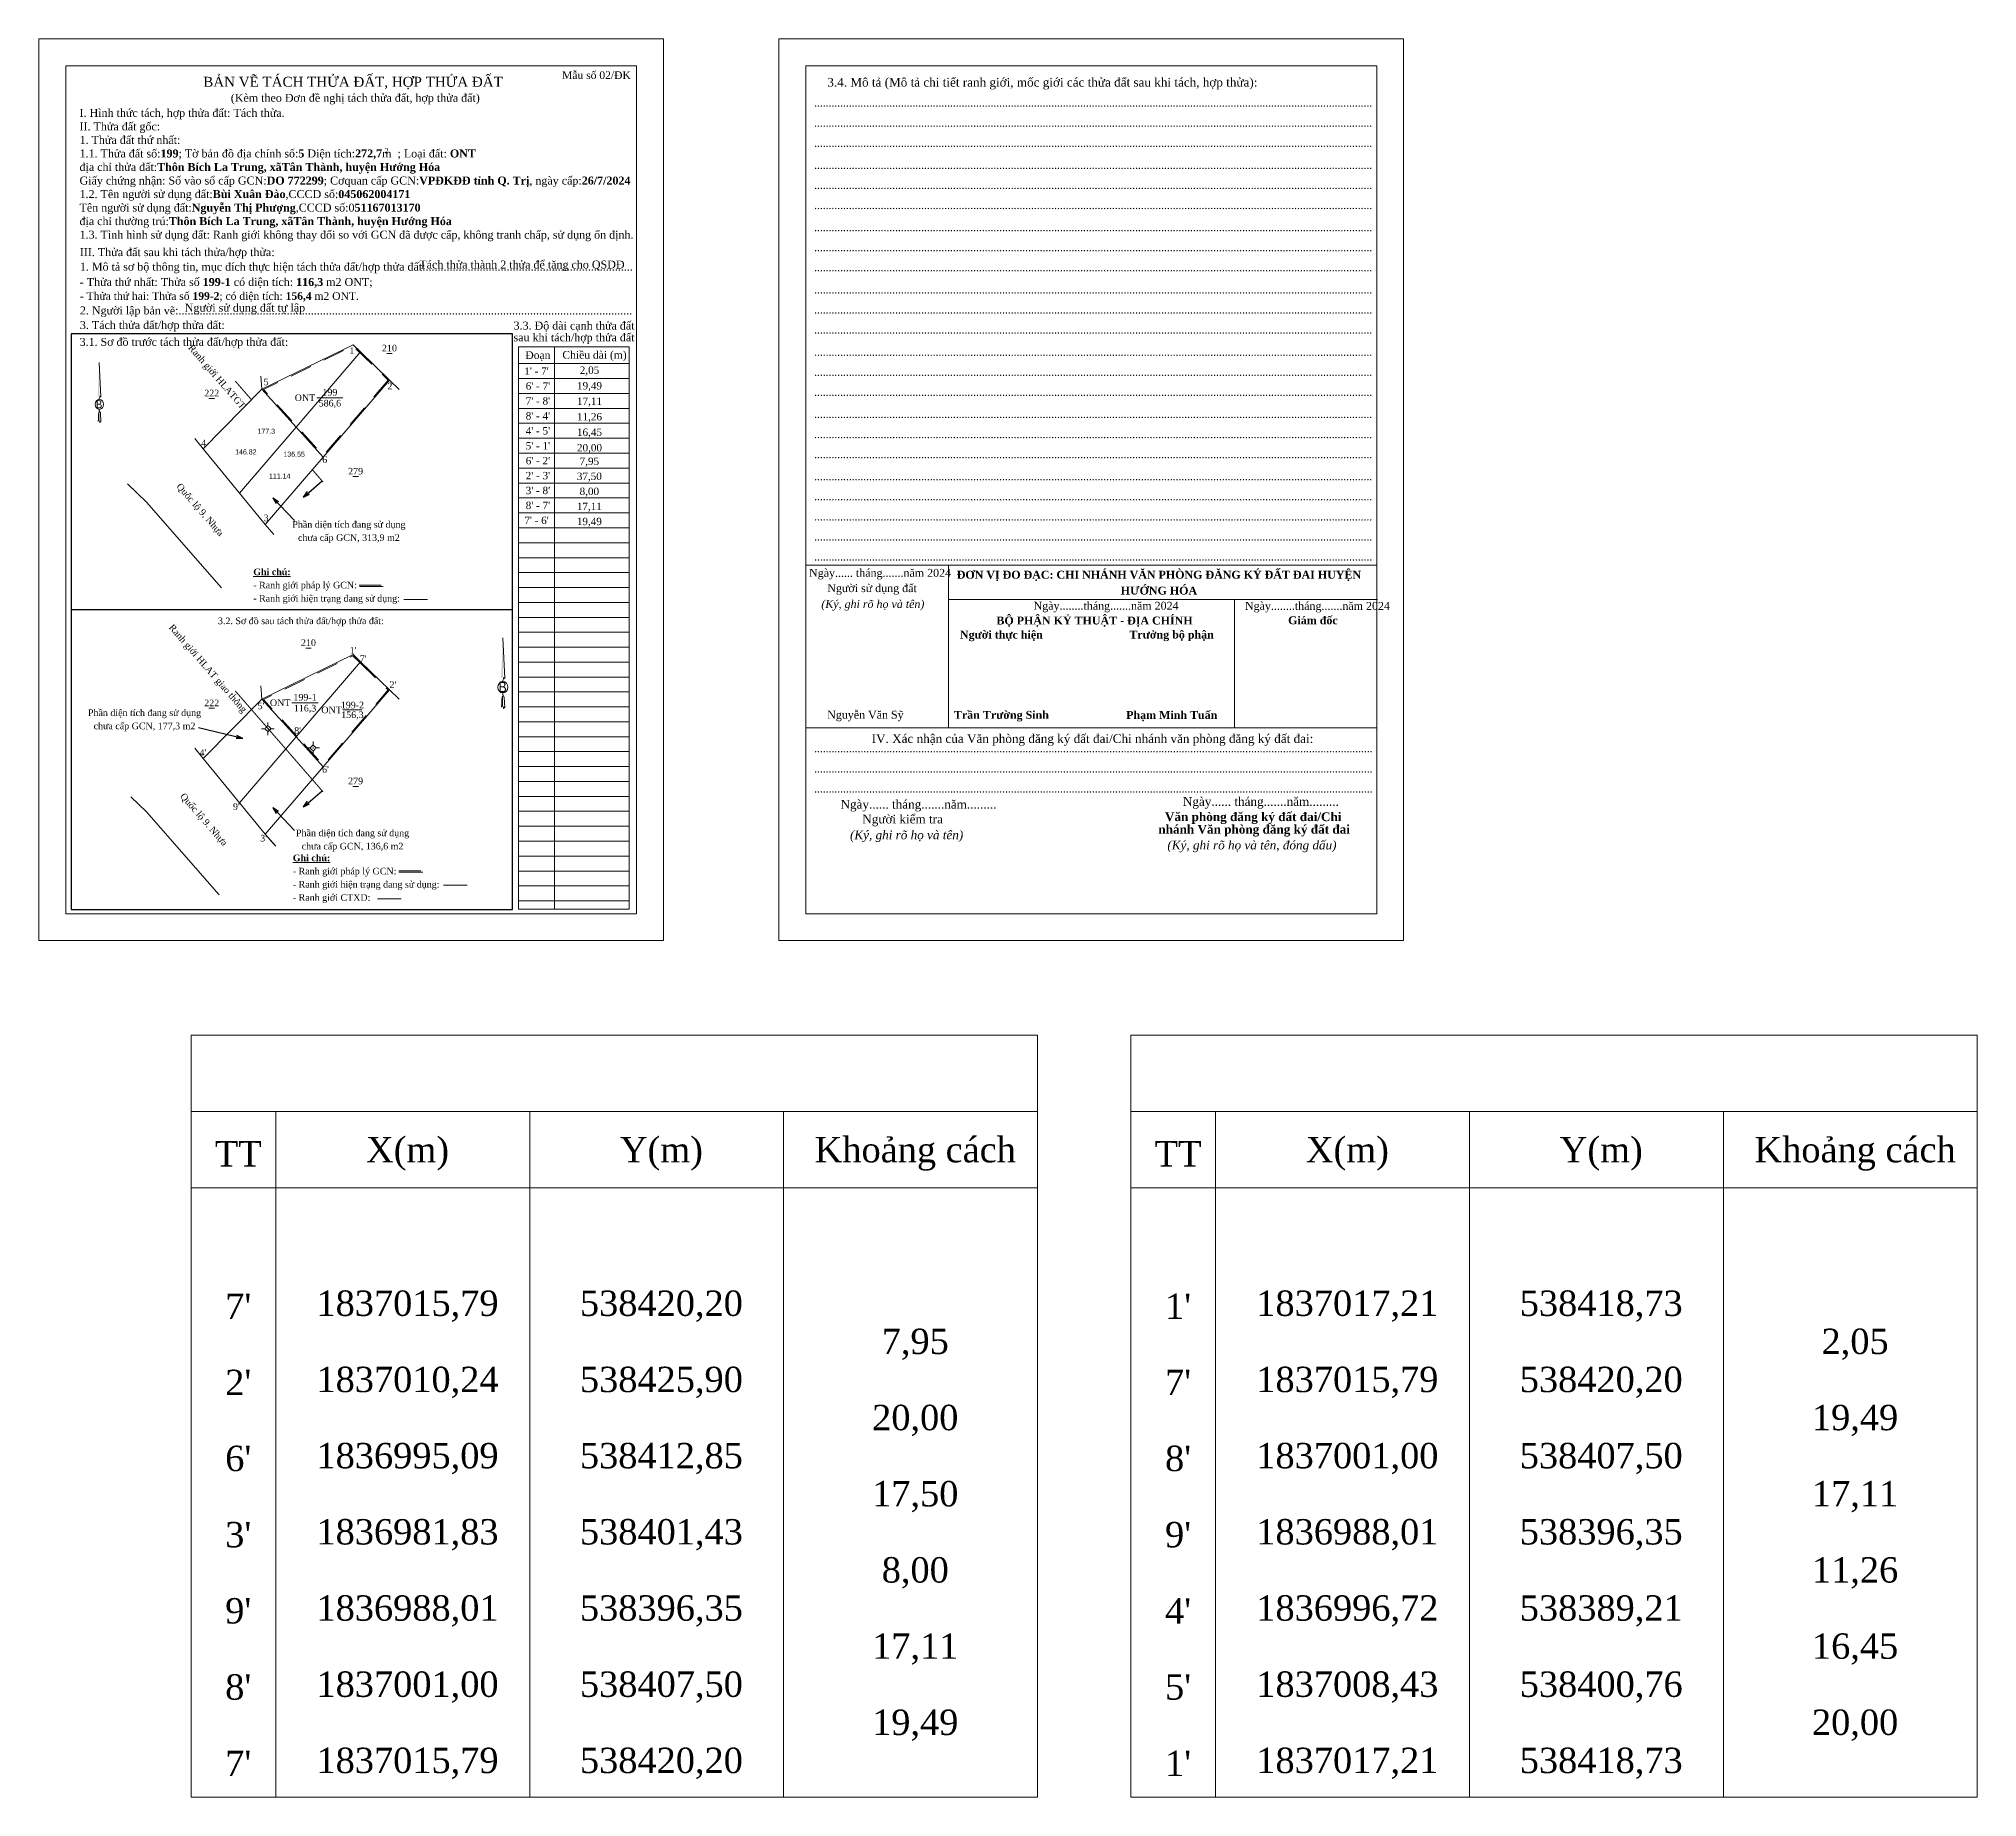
# Model space of a CAD drawing. Header units: metres. Extents: x 538357 to 538868, y 1836792 to 1837138.
# Drawn here: x 538356.8 to 538738.6, y 1836792.2 to 1837138.4 of the extents above; entities that cross this region are included whole.
import ezdxf
from ezdxf.enums import TextEntityAlignment as Align

# ---------------------------------------------------------------- set-up
doc = ezdxf.new("R2010")
doc.units = ezdxf.units.M
doc.header["$MEASUREMENT"] = 0
for name, pattern in [('DGN Style 2', [7.19006, 4.314036, -2.876024]), ('DGN Style 3', [10.066084, 7.19006, -2.876024]), ('{RG HanhLangAnToan}', [7.04, 3, -1, 0.02, -1, 0.01, -1, 0.01, -1])]:
    doc.linetypes.add(name, pattern=pattern)
for name, color, linetype, lineweight in [('Level 1', 7, 'Continuous', 0), ('Level 10', 7, 'Continuous', 0), ('Level 11', 7, 'Continuous', 0), ('Level 16', 7, 'Continuous', 0), ('Level 18', 7, 'Continuous', 0), ('Level 2', 7, 'Continuous', 0), ('Level 20', 7, 'Continuous', 0), ('Level 27', 7, 'Continuous', 0), ('Level 29', 7, 'Continuous', 0), ('Level 33', 7, 'Continuous', 0), ('Level 36', 7, 'Continuous', 0), ('Level 50', 7, 'Continuous', 0), ('Level 59', 7, 'Continuous', 0), ('Level 9', 7, 'Continuous', 0)]:
    doc.layers.add(name, color=color, linetype=linetype, lineweight=lineweight)
doc.styles.add('Style-Arial', font='arial.ttf')
doc.styles.add('Style-Times New Roman', font='times.ttf')
doc.styles.add('Style-Times New Roman IF', font='timesi.ttf')
doc.styles.add('Style-Vntime', font='Vntime.shx')
doc.dimstyles.get("Standard").update_dxf_attribs({"dimtxt": 0.18, "dimasz": 0.18, "dimexe": 0.18, "dimexo": 0.0625, "dimgap": 0.09, "dimtad": 0, "dimtih": 1, "dimtoh": 1, "dimdec": 4, "dimzin": 0, "dimdsep": 46, "dimtxsty": 'Standard', "dimcen": 0.09, "dimadec": 0, "dimazin": 0, "dimtfac": 1, "dimtdec": 4, "dimtofl": 0, "dimtmove": 0, "dimatfit": 3, "dimfxl": 1, "dimtolj": 1, "dimtzin": 0, "dimarcsym": 0})

msp = doc.modelspace()

# ---------------------------------------------------------------- texts
at = {"layer": 'Level 1', "color": 250, "linetype": 'Continuous', "lineweight": 0, "style": 'Style-Times New Roman'}
msp.add_text('BẢN VẼ TÁCH THỬA ĐẤT, HỢP THỬA ĐẤT', height=1.9587, dxfattribs=at).set_placement((538418.71, 1837129.97), align=Align.MIDDLE_CENTER)
at = {"layer": 'Level 1', "color": 250, "linetype": 'Continuous', "lineweight": 0}
for s, height, style, p in [('Mẫu số 02/ĐK', 1.5081, 'Style-Times New Roman', (538459.88, 1837130.52)), ('3.4. Mô tả (Mô tả chi tiết ranh giới, mốc giới các thửa đất sau khi tách, hợp thửa):', 1.714, 'Style-Times New Roman', (538512.13, 1837129.02)), ('(Kèm theo Đơn đề nghị tách thửa đất, hợp thửa đất)', 1.567, 'Style-Times New Roman', (538394.64, 1837126.03)), ('.................................................................................................................................................................................................', 1.50823, 'Style-Times New Roman', (538509.52, 1837125.08)), ('.................................................................................................................................................................................................', 1.50823, 'Style-Times New Roman', (538509.52, 1837121.13)), ('.................................................................................................................................................................................................', 1.50823, 'Style-Times New Roman', (538509.52, 1837117.18)), ('.................................................................................................................................................................................................', 1.50823, 'Style-Times New Roman', (538509.52, 1837112.82)), ('.................................................................................................................................................................................................', 1.50823, 'Style-Times New Roman', (538509.52, 1837108.87)), ('.................................................................................................................................................................................................', 1.50823, 'Style-Times New Roman', (538509.52, 1837104.92)), ('.................................................................................................................................................................................................', 1.50823, 'Style-Times New Roman', (538509.52, 1837100.56)), ('III. Thửa đất sau khi tách thửa/hợp thửa:', 1.567, 'Style-Times New Roman', (538364.91, 1837095.65)), ('.................................................................................................................................................................................................', 1.50823, 'Style-Times New Roman', (538509.52, 1837096.61)), ('1. Mô tả sơ bộ thông tin, mục đích thực hiện tách thửa đất/hợp thửa đất:.....................................................................', 1.567, 'Style-Times New Roman', (538364.91, 1837092.79)), ('Tách thửa thành 2 thửa để tặng cho QSDĐ', 1.567, 'Style-Times New Roman', (538431.77, 1837093.21)), ('.................................................................................................................................................................................................', 1.50823, 'Style-Times New Roman', (538509.52, 1837092.66)), ('.................................................................................................................................................................................................', 1.50823, 'Style-Times New Roman', (538509.52, 1837088.3)), ('2. Người lập bản vẽ:.......................................................................................................................................................', 1.567, 'Style-Times New Roman', (538364.91, 1837084.17)), ('Người sử dụng đất tự lập', 1.567, 'Style-Times New Roman', (538385.57, 1837084.72)), ('.................................................................................................................................................................................................', 1.50823, 'Style-Times New Roman', (538509.52, 1837084.35)), ('3. Tách thửa đất/hợp thửa đất:', 1.567, 'Style-Times New Roman', (538364.91, 1837081.3)), ('.................................................................................................................................................................................................', 1.50823, 'Style-Times New Roman', (538509.52, 1837080.4)), ('3.1. Sơ đồ trước tách thửa đất/hợp thửa đất:', 1.56, 'Style-Times New Roman', (538364.87, 1837077.98)), ('Đoạn', 1.508, 'Style-Times New Roman', (538452.65, 1837075.41)), ('Chiều dài (m)', 1.5081, 'Style-Times New Roman', (538459.95, 1837075.46)), ('.................................................................................................................................................................................................', 1.50823, 'Style-Times New Roman', (538509.52, 1837076.04)), ('.................................................................................................................................................................................................', 1.50823, 'Style-Times New Roman', (538509.52, 1837072.09)), ('.................................................................................................................................................................................................', 1.50823, 'Style-Times New Roman', (538509.52, 1837068.14)), ('.................................................................................................................................................................................................', 1.50823, 'Style-Times New Roman', (538509.52, 1837063.78)), ('.................................................................................................................................................................................................', 1.50823, 'Style-Times New Roman', (538509.52, 1837059.83)), ('.................................................................................................................................................................................................', 1.50823, 'Style-Times New Roman', (538509.52, 1837055.88)), ('.................................................................................................................................................................................................', 1.50823, 'Style-Times New Roman', (538509.52, 1837051.52)), ('.................................................................................................................................................................................................', 1.50823, 'Style-Times New Roman', (538509.52, 1837047.57)), ('.................................................................................................................................................................................................', 1.50823, 'Style-Times New Roman', (538509.52, 1837043.62)), ('.................................................................................................................................................................................................', 1.50823, 'Style-Times New Roman', (538509.52, 1837039.67)), ('.................................................................................................................................................................................................', 1.50823, 'Style-Times New Roman', (538509.52, 1837035.72)), ('Ngày...... tháng.......năm 2024', 1.561, 'Style-Times New Roman', (538508.53, 1837032.51)), ('Người sử dụng đất', 1.561, 'Style-Times New Roman', (538512.12, 1837029.5)), ('(Ký, ghi rõ họ và tên)', 1.561, 'Style-Times New Roman IF', (538510.94, 1837026.38)), ('3.2. Sơ đồ sau tách thửa đất/hợp thửa đất:', 1.3, 'Style-Times New Roman', (538392.11, 1837023.19)), ('Nguyễn Văn Sỹ', 1.561, 'Style-Times New Roman', (538512.09, 1837004.58)), ('IV. Xác nhận của Văn phòng đăng ký đất đai/Chi nhánh văn phòng đăng ký đất đai:', 1.7151, 'Style-Times New Roman', (538520.86, 1836999.8)), ('.................................................................................................................................................................................................', 1.50918, 'Style-Times New Roman', (538509.52, 1836997.96)), ('.................................................................................................................................................................................................', 1.50918, 'Style-Times New Roman', (538509.52, 1836994)), ('.................................................................................................................................................................................................', 1.50918, 'Style-Times New Roman', (538509.52, 1836990.05)), ('Ngày...... tháng.......năm.........', 1.7151, 'Style-Times New Roman', (538582.15, 1836987.42)), ('Ngày...... tháng.......năm.........', 1.7151, 'Style-Times New Roman', (538514.72, 1836986.87)), ('Người kiểm tra', 1.7151, 'Style-Times New Roman', (538519.01, 1836983.96)), ('(Ký, ghi rõ họ và tên)', 1.7151, 'Style-Times New Roman IF', (538516.59, 1836980.84)), ('(Ký, ghi rõ họ và tên, đóng dấu)', 1.7151, 'Style-Times New Roman IF', (538579.1, 1836978.84))]:
    msp.add_text(s, height=height, dxfattribs=dict(at, style=style)).set_placement(p)
at = {"layer": 'Level 1', "color": 5, "linetype": 'Continuous', "lineweight": 0, "style": 'Style-Times New Roman'}
msp.add_text('2', height=1.06, dxfattribs=at).set_placement((538424.91, 1837115.87))
at = {"layer": 'Level 1', "color": 7, "linetype": '{RG HanhLangAnToan}', "style": 'Style-Times New Roman'}
for s, p in [('Ranh giới HLATGT', (538391.44, 1837071.47)), ('Quốc lộ 9. Nhựa', (538388.13, 1837045.32))]:
    msp.add_text(s, height=1.3, rotation=311.0206, dxfattribs=at).set_placement(p, align=Align.CENTER)
at = {"layer": 'Level 1', "color": 7, "linetype": 'Continuous', "lineweight": 0, "style": 'Style-Times New Roman'}
for s, p in [('1', (538418.49, 1837077.03)), ('5', (538401.59, 1837070.89)), ('2', (538425.98, 1837070.06)), ('4', (538389.28, 1837058.84)), ('6', (538413.14, 1837055.59)), ('3', (538401.58, 1837044.11))]:
    msp.add_text(s, height=1.3, dxfattribs=at).set_placement(p, align=Align.MIDDLE_CENTER)
at = {"layer": 'Level 1', "color": 18, "linetype": 'Continuous', "lineweight": 0, "true_color": 0x000000, "insert": (538364.85, 1837098.57), "char_height": 1.567, "attachment_point": 7, "line_spacing_factor": 1.02, "style": 'Style-Times New Roman'}
msp.add_mtext('I. Hình thức tách, hợp thửa đất: Tách thửa.\\PII. Thửa đất gốc:\\P1. Thửa đất thứ nhất:\\P1.1. Thửa đất số:\\fTimes New Roman|b1|i0|c00|p23;199\\fTimes New Roman|b0|i0|c00|p23;; Tờ bản đồ địa chính số:\\fTimes New Roman|b1|i0|c00|p23;5\\fTimes New Roman|b0|i0|c00|p23; Diện tích:\\fTimes New Roman|b1|i0|c00|p23;272,7\\fTimes New Roman|b0|i0|c00|p23;m  ; Loại đất: \\fTimes New Roman|b1|i0|c00|p23;ONT\\P\\fTimes New Roman|b0|i0|c00|p23;địa chỉ thửa đất:\\fTimes New Roman|b1|i0|c00|p23;Thôn Bích La Trung, xãTân Thành, huyện Hướng Hóa\\P\\fTimes New Roman|b0|i0|c00|p23;Giấy chứng nhận: Số vào sổ cấp GCN:\\fTimes New Roman|b1|i0|c00|p23;DO 772299\\fTimes New Roman|b0|i0|c00|p23;; Cơquan cấp GCN:\\fTimes New Roman|b1|i0|c00|p23;VPĐKĐĐ tỉnh Q. Trị\\fTimes New Roman|b0|i0|c00|p23;, ngày cấp:\\fTimes New Roman|b1|i0|c00|p23;26/7/2024\\P\\fTimes New Roman|b0|i0|c00|p23;1.2. Tên người sử dụng đất:\\fTimes New Roman|b1|i0|c00|p23;Bùi Xuân Đào\\fTimes New Roman|b0|i0|c00|p23;,CCCD số:\\fTimes New Roman|b1|i0|c00|p23;045062004171\\P\\fTimes New Roman|b0|i0|c00|p23;Tên người sử dụng đất:\\fTimes New Roman|b1|i0|c00|p23;Nguyễn Thị Phượng\\fTimes New Roman|b0|i0|c00|p23;,CCCD số:0\\fTimes New Roman|b1|i0|c00|p23;51167013170\\P\\fTimes New Roman|b0|i0|c00|p23;địa chỉ thường trú:\\fTimes New Roman|b1|i0|c00|p23;Thôn Bích La Trung, xãTân Thành, huyện Hướng Hóa\\P\\fTimes New Roman|b0|i0|c00|p23;1.3. Tình hình sử dụng đất: Ranh giới không thay đổi so với GCN đã được cấp, không tranh chấp, sử dụng ổn định.\\P', dxfattribs=at)
at = {"layer": 'Level 1', "color": 250, "linetype": 'Continuous', "lineweight": 0}
for s, insert, char_height, attachment_point, line_spacing_factor, style in [('- Thửa thứ nhất: Thửa số \\fTimes New Roman|b1|i0|c00|p23;199-1 \\fTimes New Roman|b0|i0|c00|p23;có diện tích: \\fTimes New Roman|b1|i0|c00|p23;116,3\\fTimes New Roman|b0|i0|c00|p23; m2 ONT;', (538364.88, 1837089.38), 1.567, 7, 1.2, 'Style-Times New Roman'), ('- Thửa thứ hai: Thửa số \\fTimes New Roman|b1|i0|c00|p23;199-2\\fTimes New Roman|b0|i0|c00|p23;; có diện tích: \\fTimes New Roman|b1|i0|c00|p23;156,4\\fTimes New Roman|b0|i0|c00|p23; m2 ONT.', (538364.91, 1837086.66), 1.50815, 7, 1.2, 'Style-Times New Roman'), ('3.3. Độ dài cạnh thửa đất\\Psau khi tách/hợp thửa đất', (538462.24, 1837080.56), 1.567, 5, 0.888733, 'Style-Times New Roman'), ('\\fTimes New Roman|b1|i0|c00|p23;\\LGhi chú:\\P\\fTimes New Roman|b0|i0|c00|p23;\\l- Ranh giới pháp lý GCN:\\P- Ranh giới hiện trạng đang sử dụng:', (538399.06, 1837030.67), 1.3, 4, 1.2, 'Style-Times New Roman'), ('Ngµy........th¸ng.......n¨m 2024', (538552.75, 1837026.56), 1.561, 4, 1.2, 'Style-Vntime'), ('Ngµy........th¸ng.......n¨m 2024', (538594.38, 1837026.53), 1.561, 4, 1.2, 'Style-Vntime'), ('\\fTimes New Roman|b1|i0|c00|p23;  Văn phòng đăng ký đất đai/Chi \\Pnhánh Văn phòng đăng ký đất đai', (538577.32, 1836981.37), 1.7151, 7, 0.863985, 'Style-Times New Roman'), ('\\fTimes New Roman|b1|i0|c00|p23;\\LGhi chú:\\P\\fTimes New Roman|b0|i0|c00|p23;\\l- Ranh giới pháp lý GCN:\\P- Ranh giới hiện trạng đang sử dụng:\\P- Ranh giới CTXD:', (538406.85, 1836973.06), 1.3, 4, 1.2, 'Style-Times New Roman')]:
    msp.add_mtext(s, dxfattribs=dict(at, insert=insert, char_height=char_height, attachment_point=attachment_point, line_spacing_factor=line_spacing_factor, style=style))
at = {"layer": 'Level 1', "color": 7, "linetype": 'DGN Style 2', "lineweight": 0, "insert": (538417.9, 1837041.32), "char_height": 1.3, "attachment_point": 5, "line_spacing_factor": 1.2, "style": 'Style-Times New Roman'}
msp.add_mtext('Phần diện tích đang sử dụng \\Pchưa cấp GCN, 313,9 m2', dxfattribs=at)
at = {"layer": 'Level 16', "linetype": 'DGN Style 3', "lineweight": 0}
for s, p in [('177.3', (538401.63, 1837061.18)), ('146.82', (538397.6, 1837057.1)), ('136.55', (538407.11, 1837056.65)), ('111.14', (538404.27, 1837052.35))]:
    msp.add_text(s, height=1, dxfattribs=at).set_placement(p, align=Align.MIDDLE_CENTER)
at = {"layer": 'Level 16', "color": 7, "linetype": 'DGN Style 2', "lineweight": 0, "char_height": 1.3, "attachment_point": 5, "line_spacing_factor": 1.2, "style": 'Style-Times New Roman'}
for s, insert in [('Phần diện tích đang sử dụng \\Pchưa cấp GCN, 177,3 m2', (538377.64, 1837004.24)), ('Phần diện tích đang sử dụng \\Pchưa cấp GCN, 136,6 m2', (538418.62, 1836980.58))]:
    msp.add_mtext(s, dxfattribs=dict(at, insert=insert))
at = {"layer": 'Level 20', "color": 1, "linetype": 'Continuous', "lineweight": 0, "style": 'Style-Times New Roman'}
for s, p in [("1'", (538418.73, 1837018.03)), ("7'", (538420.71, 1837016.42)), ("2'", (538426.56, 1837011.28)), ("5'", (538400.59, 1837007.1)), ("8'", (538407.79, 1837002.25)), ("4'", (538389.15, 1836997.89)), ("6'", (538413.28, 1836994.61)), ("9'", (538395.73, 1836987.25)), ("3'", (538401.1, 1836981.06))]:
    msp.add_text(s, height=1.3, dxfattribs=at).set_placement(p, align=Align.MIDDLE_CENTER)
at = {"layer": 'Level 33', "color": 250, "lineweight": 0, "char_height": 1.561, "width": 82.3648, "attachment_point": 5, "line_spacing_factor": 1.2, "style": 'Style-Times New Roman'}
for s, insert in [('\\fTimes New Roman|b1|i0|c00|p23;ĐƠN VỊ ĐO ĐẠC: CHI NHÁNH VĂN PHÒNG ĐĂNG KÝ ĐẤT ĐAI HUYỆN HƯỚNG HÓA', (538577.43, 1837031.35)), ('\\fTimes New Roman|b1|i0|c00|p23;BỘ PHẬN KỶ THUẬT - ĐỊA CHÍNH', (538564.75, 1837023.67)), ('\\fTimes New Roman|b1|i0|c00|p23;Giám đốc', (538607.76, 1837023.94)), ('\\fTimes New Roman|b1|i0|c00|p23;Người thực hiện', (538546.41, 1837020.87)), ('\\fTimes New Roman|b1|i0|c00|p23;Trưởng bộ phận', (538579.93, 1837020.88)), ('\\fTimes New Roman|b1|i0|c00|p23;Trần Trường Sinh', (538546.41, 1837005.07)), ('\\fTimes New Roman|b1|i0|c00|p23;Phạm Minh Tuấn', (538579.96, 1837005.07))]:
    msp.add_mtext(s, dxfattribs=dict(at, insert=insert))
at = {"layer": 'Level 50', "color": 7, "linetype": '{RG HanhLangAnToan}', "style": 'Style-Times New Roman'}
for s, p in [('Ranh giới HLAT giao thông', (538389.66, 1837014.07)), ('Quốc lộ 9. Nhựa', (538388.86, 1836984.32))]:
    msp.add_text(s, height=1.3, rotation=311.0206, dxfattribs=at).set_placement(p, align=Align.CENTER)
at = {"layer": 'Level 59', "color": 7, "linetype": 'Continuous', "lineweight": 0, "style": 'Style-Times New Roman'}
for s, p in [("1' - 7'", (538454.85, 1837073.01)), (" 6' - 7'", (538454.85, 1837070.07)), (" 7' - 8'", (538454.85, 1837067.13)), (" 4' - 5'", (538454.85, 1837061.26)), (" 8' - 4'", (538454.85, 1837064.2)), (" 5' - 1'", (538454.85, 1837058.32)), (" 6' - 2'", (538454.85, 1837055.38)), (" 2' - 3'", (538454.85, 1837052.44)), (" 3' - 8'", (538454.85, 1837049.51)), (" 8' - 7'", (538454.85, 1837046.57)), ("7' - 6'", (538454.85, 1837043.63))]:
    msp.add_text(s, height=1.45, dxfattribs=at).set_placement(p, align=Align.MIDDLE_CENTER)
at = {"layer": 'Level 59', "color": 1, "linetype": 'Continuous', "lineweight": 0, "char_height": 1.45, "attachment_point": 5, "line_spacing_factor": 0.739878, "style": 'Style-Times New Roman'}
for s, insert in [(' 2,05', (538465.01, 1837073.02)), (' 19,49', (538465.01, 1837069.96)), (' 17,11', (538465.01, 1837066.91)), (' 11,26', (538465.01, 1837063.86)), (' 16,45', (538465.01, 1837060.81)), (' 20,00', (538465.01, 1837057.76)), (' 7,95', (538464.98, 1837055.09)), (' 37,50', (538464.98, 1837052.13)), (' 8,00', (538464.98, 1837049.16)), (' 17,11', (538464.98, 1837046.2)), (' 19,49', (538464.98, 1837043.24))]:
    msp.add_mtext(s, dxfattribs=dict(at, insert=insert))
at = {"layer": 'Level 59', "color": 7, "char_height": 5, "attachment_point": 5, "line_spacing_factor": 0.72, "style": 'Style-Times New Roman'}
for s, insert in [(' TT', (538580.26, 1836918.91)), (' X(m)', (538613.6, 1836918.91)), (' Y(m)', (538663.6, 1836918.91)), (' Khoảng cách', (538713.6, 1836918.91)), (" 1'", (538580.26, 1836888.91)), (' 1837017,21', (538613.6, 1836888.91)), (' 538418,73', (538663.6, 1836888.91)), (' 2,05', (538713.6, 1836881.41)), (" 7'", (538580.26, 1836873.91)), (' 1837015,79', (538613.6, 1836873.91)), (' 538420,20', (538663.6, 1836873.91)), (' 19,49', (538713.6, 1836866.41)), (" 8'", (538580.26, 1836858.91)), (' 1837001,00', (538613.6, 1836858.91)), (' 538407,50', (538663.6, 1836858.91)), (' 17,11', (538713.6, 1836851.41)), (" 9'", (538580.26, 1836843.91)), (' 1836988,01', (538613.6, 1836843.91)), (' 538396,35', (538663.6, 1836843.91)), (' 11,26', (538713.6, 1836836.41)), (" 4'", (538580.26, 1836828.91)), (' 1836996,72', (538613.6, 1836828.91)), (' 538389,21', (538663.6, 1836828.91)), (' 16,45', (538713.6, 1836821.41)), (' 1837008,43', (538613.6, 1836813.91)), (' 538400,76', (538663.6, 1836813.91)), (" 5'", (538580.26, 1836813.91)), (' 20,00', (538713.6, 1836806.41)), (' 1837017,21', (538613.6, 1836798.91)), (' 538418,73', (538663.6, 1836798.91)), (" 1'", (538580.26, 1836798.91))]:
    msp.add_mtext(s, dxfattribs=dict(at, insert=insert))

# ---------------------------------------------------------------- blocks, each defined once
blk = doc.blocks.new('TerminatorOpen_0.5')
at = {"color": 0, "linetype": 'ByBlock', "lineweight": -2}
for q in [(-1, 0.25), (-1, 0), (-1, -0.25)]:
    blk.add_line((0, 0), q, dxfattribs=at)
blk = doc.blocks.new('Nhan')
at = {"layer": 'Level 9', "color": 250, "linetype": 'Continuous', "lineweight": 0}
blk.add_line((0, 0), (0.206, 0), dxfattribs=at)
at = {"layer": 'Level 36', "color": 250, "linetype": 'Continuous', "lineweight": 0, "style": 'Style-Times New Roman'}
blk.add_text('222', height=0.248, dxfattribs=at).set_placement((0.103, 0.08), align=Align.CENTER)
blk = doc.blocks.new('Nhan_1')
at = {"layer": 'Level 9', "color": 250, "linetype": 'Continuous', "lineweight": 0}
blk.add_line((0, 0), (0.207, 0), dxfattribs=at)
at = {"layer": 'Level 36', "color": 250, "linetype": 'Continuous', "lineweight": 0, "style": 'Style-Times New Roman'}
blk.add_text('210', height=0.248, dxfattribs=at).set_placement((0.103, 0.08), align=Align.CENTER)
blk = doc.blocks.new('Nhan_2')
at = {"layer": 'Level 9', "color": 250, "linetype": 'Continuous', "lineweight": 0}
blk.add_line((0, 0), (0.207, 0), dxfattribs=at)
at = {"layer": 'Level 36', "color": 250, "linetype": 'Continuous', "lineweight": 0, "style": 'Style-Times New Roman'}
blk.add_text('279', height=0.248, dxfattribs=at).set_placement((0.103, 0.08), align=Align.CENTER)
blk = doc.blocks.new('*U6')
at = {"layer": 'Level 18', "linetype": 'Continuous', "lineweight": 0}
h = blk.add_hatch(color=3, dxfattribs=at)
edge = h.paths.add_edge_path()
edge.add_line((-0.067, 0.055), (-0.08, -0.176))
edge.add_line((-0.08, -0.176), (-0.079, -0.174))
edge.add_ellipse((0.002, -0.177), major_axis=(0.0807, 0), ratio=0.614131, start_angle=90, end_angle=176.15312, ccw=False)
edge.add_line((0.002, -0.127), (0, -0.125))
edge.add_line((0, -0.125), (0, 1.296))
edge.add_line((0, 1.296), (-0.067, 0.055))
h = blk.add_hatch(color=3, dxfattribs=at)
edge = h.paths.add_edge_path()
edge.add_line((0, -0.186), (0, -0.226))
edge.add_line((0, -0.226), (0.002, -0.227))
edge.add_ellipse((0.002, -0.177), major_axis=(0.0807, 0), ratio=0.614131, start_angle=270, end_angle=360)
edge.add_line((0.082, -0.177), (0.083, -0.176))
edge.add_line((0.083, -0.176), (0.083, -0.176))
edge.add_line((0.083, -0.176), (0.082, -0.174))
edge.add_ellipse((0.002, -0.177), major_axis=(0.0807, 0), ratio=0.614131, start_angle=3.84687, end_angle=90)
edge.add_line((0.002, -0.127), (0, -0.125))
edge.add_line((0, -0.125), (0, -0.186))
h = blk.add_hatch(color=3, dxfattribs=at)
edge = h.paths.add_edge_path()
edge.add_ellipse((0.002, -1.247), major_axis=(0.0807, 0), ratio=0.614131, start_angle=90, end_angle=142.72776, ccw=False)
edge.add_line((0.002, -1.197), (0, -1.196))
edge.add_line((0, -1.196), (0, -0.78))
edge.add_line((0, -0.78), (-0.057, -0.863))
edge.add_line((-0.057, -0.863), (-0.067, -1.017))
edge.add_line((-0.067, -1.017), (-0.08, -1.241))
edge.add_line((-0.08, -1.241), (-0.079, -1.244))
edge.add_ellipse((0.002, -1.247), major_axis=(0.0807, 0), ratio=0.614131, start_angle=142.72776, end_angle=176.14318, ccw=False)
h = blk.add_hatch(color=3, dxfattribs=at)
edge = h.paths.add_edge_path()
edge.add_line((0, -1.256), (0, -1.296))
edge.add_line((0, -1.296), (0.002, -1.296))
edge.add_ellipse((0.002, -1.247), major_axis=(0.0807, 0), ratio=0.614131, start_angle=270, end_angle=360)
edge.add_line((0.082, -1.247), (0.083, -1.245))
edge.add_line((0.083, -1.245), (0.083, -1.241))
edge.add_line((0.083, -1.241), (0.082, -1.244))
edge.add_ellipse((0.002, -1.247), major_axis=(0.0807, 0), ratio=0.614131, start_angle=3.84687, end_angle=90)
edge.add_line((0.002, -1.197), (0, -1.196))
edge.add_line((0, -1.196), (0, -1.256))
at = {"layer": 'Level 18', "color": 3, "linetype": 'Continuous', "lineweight": 0}
for p, q in [((0, 1.296), (0.083, -0.176)), ((0, 1.296), (0.083, -0.176)), ((0, 1.296), (0.083, -0.176)), ((0, -0.226), (0, -0.284)), ((0, -0.226), (0, -0.284)), ((0, -0.226), (0, -0.284)), ((0, -0.78), (0, -0.717)), ((0, -0.78), (0, -0.717)), ((0, -0.78), (0, -0.717)), ((0, -0.78), (0.063, -0.863)), ((0, -0.78), (0.063, -0.863)), ((0, -0.78), (0.063, -0.863)), ((0.063, -0.863), (0.083, -1.245)), ((0.063, -0.863), (0.083, -1.245)), ((0.063, -0.863), (0.083, -1.245))]:
    blk.add_line(p, q, dxfattribs=at)
blk.add_ellipse((0.002, -0.5), major_axis=(0.22, 0), ratio=0.952727, dxfattribs=at)
at = {"layer": 'Level 18', "color": 3, "linetype": 'Continuous', "lineweight": 0, "style": 'Style-Arial'}
blk.add_text('B', height=0.382, dxfattribs=at).set_placement((-0.01, -0.493), align=Align.MIDDLE_CENTER)
blk = doc.blocks.new('*U7')
at = {"layer": 'Level 1', "linetype": 'Continuous', "lineweight": 0}
h = blk.add_hatch(color=3, dxfattribs=at)
edge = h.paths.add_edge_path()
edge.add_line((-0.067, 0.055), (-0.08, -0.176))
edge.add_line((-0.08, -0.176), (-0.079, -0.174))
edge.add_ellipse((0.002, -0.177), major_axis=(0.0807, 0), ratio=0.614131, start_angle=90, end_angle=176.15312, ccw=False)
edge.add_line((0.002, -0.127), (0, -0.125))
edge.add_line((0, -0.125), (0, 1.296))
edge.add_line((0, 1.296), (-0.067, 0.055))
h = blk.add_hatch(color=3, dxfattribs=at)
edge = h.paths.add_edge_path()
edge.add_ellipse((0.002, -1.247), major_axis=(0.0807, 0), ratio=0.614131, start_angle=90, end_angle=142.72776, ccw=False)
edge.add_line((0.002, -1.197), (0, -1.196))
edge.add_line((0, -1.196), (0, -0.78))
edge.add_line((0, -0.78), (-0.057, -0.863))
edge.add_line((-0.057, -0.863), (-0.067, -1.017))
edge.add_line((-0.067, -1.017), (-0.08, -1.241))
edge.add_line((-0.08, -1.241), (-0.079, -1.244))
edge.add_ellipse((0.002, -1.247), major_axis=(0.0807, 0), ratio=0.614131, start_angle=142.72776, end_angle=176.14318, ccw=False)
h = blk.add_hatch(color=3, dxfattribs=at)
edge = h.paths.add_edge_path()
edge.add_line((0, -0.186), (0, -0.226))
edge.add_line((0, -0.226), (0.002, -0.227))
edge.add_ellipse((0.002, -0.177), major_axis=(0.0807, 0), ratio=0.614131, start_angle=270, end_angle=360)
edge.add_line((0.082, -0.177), (0.083, -0.176))
edge.add_line((0.083, -0.176), (0.083, -0.176))
edge.add_line((0.083, -0.176), (0.082, -0.174))
edge.add_ellipse((0.002, -0.177), major_axis=(0.0807, 0), ratio=0.614131, start_angle=3.84687, end_angle=90)
edge.add_line((0.002, -0.127), (0, -0.125))
edge.add_line((0, -0.125), (0, -0.186))
h = blk.add_hatch(color=3, dxfattribs=at)
edge = h.paths.add_edge_path()
edge.add_line((0, -1.256), (0, -1.296))
edge.add_line((0, -1.296), (0.002, -1.296))
edge.add_ellipse((0.002, -1.247), major_axis=(0.0807, 0), ratio=0.614131, start_angle=270, end_angle=360)
edge.add_line((0.082, -1.247), (0.083, -1.245))
edge.add_line((0.083, -1.245), (0.083, -1.241))
edge.add_line((0.083, -1.241), (0.082, -1.244))
edge.add_ellipse((0.002, -1.247), major_axis=(0.0807, 0), ratio=0.614131, start_angle=3.84687, end_angle=90)
edge.add_line((0.002, -1.197), (0, -1.196))
edge.add_line((0, -1.196), (0, -1.256))
at = {"layer": 'Level 1', "color": 3, "linetype": 'Continuous', "lineweight": 0}
for p, q in [((0, 1.296), (0.083, -0.176)), ((0, 1.296), (0.083, -0.176)), ((0, 1.296), (0.083, -0.176)), ((0, -0.226), (0, -0.284)), ((0, -0.226), (0, -0.284)), ((0, -0.226), (0, -0.284)), ((0, -0.78), (0, -0.717)), ((0, -0.78), (0, -0.717)), ((0, -0.78), (0, -0.717)), ((0, -0.78), (0.063, -0.863)), ((0, -0.78), (0.063, -0.863)), ((0, -0.78), (0.063, -0.863)), ((0.063, -0.863), (0.083, -1.245)), ((0.063, -0.863), (0.083, -1.245)), ((0.063, -0.863), (0.083, -1.245))]:
    blk.add_line(p, q, dxfattribs=at)
blk.add_ellipse((0.002, -0.5), major_axis=(0.22, 0), ratio=0.952727, dxfattribs=at)
at = {"layer": 'Level 1', "color": 3, "linetype": 'Continuous', "lineweight": 0, "style": 'Style-Arial'}
blk.add_text('B', height=0.342, dxfattribs=at).set_placement((-0.01, -0.493), align=Align.MIDDLE_CENTER)
blk = doc.blocks.new('Nhan_3')
at = {"layer": 'Level 1', "color": 7, "linetype": 'Continuous', "lineweight": 0}
blk.add_line((0, 0), (0.206, 0), dxfattribs=at)
at = {"layer": 'Level 1', "color": 7, "linetype": 'Continuous', "lineweight": 0, "style": 'Style-Times New Roman'}
blk.add_text('222', height=0.248, dxfattribs=at).set_placement((0.103, 0.08), align=Align.CENTER)
blk = doc.blocks.new('Nhan_4')
at = {"layer": 'Level 1', "color": 7, "linetype": 'Continuous', "lineweight": 0}
blk.add_line((0, 0), (0.207, 0), dxfattribs=at)
at = {"layer": 'Level 1', "color": 7, "linetype": 'Continuous', "lineweight": 0, "style": 'Style-Times New Roman'}
blk.add_text('279', height=0.248, dxfattribs=at).set_placement((0.103, 0.08), align=Align.CENTER)
blk = doc.blocks.new('Nhan_5')
at = {"layer": 'Level 1', "color": 7, "linetype": 'Continuous', "lineweight": 0}
blk.add_line((0, 0), (0.981, 0), dxfattribs=at)
at = {"layer": 'Level 1', "color": 7, "linetype": 'Continuous', "lineweight": 0, "style": 'Style-Times New Roman'}
blk.add_text('ONT', height=0.248, dxfattribs=at).set_placement((-0.06, 0), align=Align.MIDDLE_RIGHT)
blk.add_text('199', height=0.248, dxfattribs=at).set_placement((0.491, 0.08), align=Align.CENTER)
blk.add_text('586,6', height=0.248, dxfattribs=at).set_placement((0.491, -0.08), align=Align.TOP_CENTER)
blk = doc.blocks.new('Nhan_6')
at = {"layer": 'Level 1', "color": 7, "linetype": 'Continuous', "lineweight": 0}
blk.add_line((0, 0), (0.981, 0), dxfattribs=at)
at = {"layer": 'Level 1', "color": 7, "linetype": 'Continuous', "lineweight": 0, "style": 'Style-Times New Roman'}
blk.add_text('ONT', height=0.248, dxfattribs=at).set_placement((-0.06, 0), align=Align.MIDDLE_RIGHT)
blk.add_text('199-1', height=0.248, dxfattribs=at).set_placement((0.491, 0.08), align=Align.CENTER)
blk.add_text('116,3', height=0.248, dxfattribs=at).set_placement((0.491, -0.08), align=Align.TOP_CENTER)
blk = doc.blocks.new('Nhan_7')
at = {"layer": 'Level 1', "color": 7, "linetype": 'Continuous', "lineweight": 0}
blk.add_line((0, 0), (0.98, 0), dxfattribs=at)
at = {"layer": 'Level 1', "color": 7, "linetype": 'Continuous', "lineweight": 0, "style": 'Style-Times New Roman'}
blk.add_text('ONT', height=0.342, dxfattribs=at).set_placement((-0.06, 0), align=Align.MIDDLE_RIGHT)
blk.add_text('199-2', height=0.342, dxfattribs=at).set_placement((0.49, 0.08), align=Align.CENTER)
blk.add_text('156,3', height=0.342, dxfattribs=at).set_placement((0.49, -0.08), align=Align.TOP_CENTER)
blk = doc.blocks.new('CENTRD')
at = {"layer": 'Level 11', "linetype": 'DGN Style 3', "lineweight": 0}
h = blk.add_hatch(color=1, dxfattribs=at)
edge = h.paths.add_edge_path()
edge.add_arc((0, 0), 1.5, 0, 360)
at = {"layer": 'Level 11', "color": 1, "linetype": 'DGN Style 3', "lineweight": 0}
for p, q in [((0, 6.2), (-6.3, 0)), ((0, 12.5), (0, 6.2)), ((6.2, 0), (0, 6.2)), ((-6.3, 0), (-12.5, 0)), ((-6.3, 0), (0, -6.3)), ((0, -6.3), (6.2, 0)), ((0, -6.3), (0, -12.5)), ((12.5, 0), (6.2, 0))]:
    blk.add_line(p, q, dxfattribs=at)
blk = doc.blocks.new('BangToaDo')
at = {"layer": 'Level 59', "color": 7}
for p, q in [((0, 0), (166.67, 0)), ((0, 0), (0, -150)), ((166.67, 0), (166.67, -150)), ((0, -15), (166.67, -15)), ((16.67, -15), (16.67, -150)), ((66.67, -15), (66.67, -150)), ((116.67, -15), (116.67, -150)), ((0, -30), (166.67, -30)), ((0, -150), (166.67, -150))]:
    blk.add_line(p, q, dxfattribs=at)
at = {"layer": 'Level 59', "color": 7, "char_height": 5, "attachment_point": 5, "line_spacing_factor": 0.72, "style": 'Style-Times New Roman'}
for s, insert in [(' TT', (8.33, -23.33)), (' X(m)', (41.67, -23.33)), (' Y(m)', (91.67, -23.33)), (' Khoảng cách', (141.67, -23.33)), (" 7'", (8.33, -53.33)), (' 1837015,79', (41.67, -53.33)), (' 538420,20', (91.67, -53.33)), (' 7,95', (141.67, -60.83)), (" 2'", (8.33, -68.33)), (' 1837010,24', (41.67, -68.33)), (' 538425,90', (91.67, -68.33)), (' 20,00', (141.67, -75.83)), (' 1836995,09', (41.67, -83.33)), (' 538412,85', (91.67, -83.33)), (" 6'", (8.33, -83.33)), (' 17,50', (141.67, -90.83)), (' 1836981,83', (41.67, -98.33)), (' 538401,43', (91.67, -98.33)), (" 3'", (8.33, -98.33)), (' 8,00', (141.67, -105.83)), (' 1836988,01', (41.67, -113.33)), (' 538396,35', (91.67, -113.33)), (" 9'", (8.33, -113.33)), (' 17,11', (141.67, -120.83)), (" 8'", (8.33, -128.33)), (' 1837001,00', (41.67, -128.33)), (' 538407,50', (91.67, -128.33)), (' 19,49', (141.67, -135.83)), (" 7'", (8.33, -143.33)), (' 1837015,79', (41.67, -143.33)), (' 538420,20', (91.67, -143.33))]:
    blk.add_mtext(s, dxfattribs=dict(at, insert=insert))

# ---------------------------------------------------------------- hatches: boundary and pattern name
at = {"layer": 'Level 1', "linetype": 'Continuous', "lineweight": 13}
h = msp.add_hatch(color=7, dxfattribs=at)
edge = h.paths.add_edge_path()
edge.add_arc((538418.73, 1837078.21), 0.1, 0, 360)
h = msp.add_hatch(color=7, dxfattribs=at)
edge = h.paths.add_edge_path()
edge.add_arc((538400.76, 1837069.43), 0.1, 0, 360)
h = msp.add_hatch(color=7, dxfattribs=at)
edge = h.paths.add_edge_path()
edge.add_arc((538425.9, 1837071.24), 0.1, 0, 360)
h = msp.add_hatch(color=7, dxfattribs=at)
edge = h.paths.add_edge_path()
edge.add_arc((538389.21, 1837057.71), 0.1, 0, 360)
h = msp.add_hatch(color=7, dxfattribs=at)
edge = h.paths.add_edge_path()
edge.add_arc((538401.43, 1837042.83), 0.1, 0, 360)
at = {"layer": 'Level 20', "linetype": 'Continuous', "lineweight": 13}
h = msp.add_hatch(color=1, dxfattribs=at)
edge = h.paths.add_edge_path()
edge.add_arc((538418.73, 1837017.21), 0.1, 0, 360)
h = msp.add_hatch(color=1, dxfattribs=at)
edge = h.paths.add_edge_path()
edge.add_arc((538420.2, 1837015.79), 0.1, 0, 360)
h = msp.add_hatch(color=1, dxfattribs=at)
edge = h.paths.add_edge_path()
edge.add_arc((538400.76, 1837008.43), 0.1, 0, 360)
h = msp.add_hatch(color=1, dxfattribs=at)
edge = h.paths.add_edge_path()
edge.add_arc((538425.9, 1837010.24), 0.1, 0, 360)
h = msp.add_hatch(color=1, dxfattribs=at)
edge = h.paths.add_edge_path()
edge.add_arc((538407.5, 1837001), 0.1, 0, 360)
h = msp.add_hatch(color=1, dxfattribs=at)
edge = h.paths.add_edge_path()
edge.add_arc((538389.21, 1836996.72), 0.1, 0, 360)
h = msp.add_hatch(color=1, dxfattribs=at)
edge = h.paths.add_edge_path()
edge.add_arc((538389.21, 1836996.72), 0.1, 0, 360)
h = msp.add_hatch(color=1, dxfattribs=at)
edge = h.paths.add_edge_path()
edge.add_arc((538412.85, 1836995.09), 0.1, 0, 360)
h = msp.add_hatch(color=1, dxfattribs=at)
edge = h.paths.add_edge_path()
edge.add_arc((538396.35, 1836988.01), 0.1, 0, 360)
h = msp.add_hatch(color=1, dxfattribs=at)
edge = h.paths.add_edge_path()
edge.add_arc((538401.43, 1836981.83), 0.1, 0, 360)

# ---------------------------------------------------------------- linework, layer by layer
at = {"layer": 'Level 1', "color": 250, "linetype": 'Continuous', "lineweight": 13}
for p, q in [((538458.38, 1837074.48), (538458.38, 1837077.76)), ((538451.33, 1837074.48), (538458.38, 1837074.48)), ((538451.33, 1837071.54), (538451.33, 1837074.48)), ((538458.38, 1837074.48), (538473.12, 1837074.48)), ((538458.38, 1837071.54), (538458.38, 1837074.48)), ((538473.12, 1837071.54), (538473.12, 1837074.48)), ((538451.33, 1837068.6), (538451.33, 1837071.54)), ((538458.38, 1837068.6), (538458.38, 1837071.54)), ((538473.12, 1837068.6), (538473.12, 1837071.54)), ((538451.33, 1837065.67), (538451.33, 1837068.6)), ((538451.33, 1837062.73), (538451.33, 1837065.67)), ((538458.38, 1837065.67), (538458.38, 1837068.6)), ((538458.38, 1837062.73), (538458.38, 1837065.67)), ((538473.12, 1837065.67), (538473.12, 1837068.6)), ((538473.12, 1837062.73), (538473.12, 1837065.67)), ((538451.33, 1837059.79), (538451.33, 1837062.73)), ((538458.38, 1837059.79), (538458.38, 1837062.73)), ((538473.12, 1837059.79), (538473.12, 1837062.73)), ((538451.33, 1837056.85), (538451.33, 1837059.79)), ((538458.38, 1837056.85), (538458.38, 1837059.79)), ((538473.12, 1837056.85), (538473.12, 1837059.79)), ((538451.33, 1837053.91), (538451.33, 1837056.85)), ((538451.33, 1837050.97), (538451.33, 1837053.91)), ((538458.38, 1837053.91), (538458.38, 1837056.85)), ((538458.38, 1837050.97), (538458.38, 1837053.91)), ((538473.12, 1837053.91), (538473.12, 1837056.85)), ((538473.12, 1837050.97), (538473.12, 1837053.91)), ((538451.33, 1837048.04), (538451.33, 1837050.97)), ((538458.38, 1837048.04), (538458.38, 1837050.97)), ((538473.12, 1837048.04), (538473.12, 1837050.97)), ((538451.33, 1837045.1), (538451.33, 1837048.04)), ((538458.38, 1837045.1), (538458.38, 1837048.04)), ((538473.12, 1837045.1), (538473.12, 1837048.04)), ((538451.33, 1837042.16), (538451.33, 1837045.1)), ((538458.38, 1837042.16), (538458.38, 1837045.1)), ((538473.12, 1837042.16), (538473.12, 1837045.1)), ((538451.33, 1837039.22), (538451.33, 1837042.16)), ((538451.33, 1837036.28), (538451.33, 1837039.22)), ((538458.38, 1837039.22), (538458.38, 1837042.16)), ((538458.38, 1837036.28), (538458.38, 1837039.22)), ((538473.12, 1837039.22), (538473.12, 1837042.16)), ((538473.12, 1837036.28), (538473.12, 1837039.22)), ((538451.33, 1837033.35), (538451.33, 1837036.28)), ((538458.38, 1837033.35), (538458.38, 1837036.28)), ((538473.12, 1837033.35), (538473.12, 1837036.28)), ((538451.33, 1837030.41), (538451.33, 1837033.35)), ((538458.38, 1837030.41), (538458.38, 1837033.35)), ((538473.12, 1837030.41), (538473.12, 1837033.35)), ((538451.33, 1837027.47), (538451.33, 1837030.41)), ((538451.33, 1837024.53), (538451.33, 1837027.47)), ((538458.38, 1837027.47), (538458.38, 1837030.41)), ((538458.38, 1837024.53), (538458.38, 1837027.47)), ((538473.12, 1837027.47), (538473.12, 1837030.41)), ((538473.12, 1837024.53), (538473.12, 1837027.47)), ((538451.33, 1837021.59), (538451.33, 1837024.53)), ((538458.38, 1837021.59), (538458.38, 1837024.53)), ((538473.12, 1837021.59), (538473.12, 1837024.53)), ((538451.33, 1837018.66), (538451.33, 1837021.59)), ((538458.38, 1837018.66), (538458.38, 1837021.59)), ((538473.12, 1837018.66), (538473.12, 1837021.59)), ((538451.33, 1837015.72), (538451.33, 1837018.66)), ((538451.33, 1837012.78), (538451.33, 1837015.72)), ((538458.38, 1837015.72), (538458.38, 1837018.66)), ((538458.38, 1837012.78), (538458.38, 1837015.72)), ((538473.12, 1837015.72), (538473.12, 1837018.66)), ((538473.12, 1837012.78), (538473.12, 1837015.72)), ((538451.33, 1837009.84), (538451.33, 1837012.78)), ((538458.38, 1837009.84), (538458.38, 1837012.78)), ((538473.12, 1837009.84), (538473.12, 1837012.78)), ((538451.33, 1837006.9), (538451.33, 1837009.84)), ((538458.38, 1837006.9), (538458.38, 1837009.84)), ((538473.12, 1837006.9), (538473.12, 1837009.84)), ((538451.33, 1837003.96), (538451.33, 1837006.9)), ((538458.38, 1837003.96), (538458.38, 1837006.9)), ((538473.12, 1837003.96), (538473.12, 1837006.9)), ((538451.33, 1837001.03), (538451.33, 1837003.96)), ((538451.33, 1836998.09), (538451.33, 1837001.03)), ((538458.38, 1837001.03), (538458.38, 1837003.96)), ((538458.38, 1836998.09), (538458.38, 1837001.03)), ((538473.12, 1837001.03), (538473.12, 1837003.96)), ((538473.12, 1836998.09), (538473.12, 1837001.03)), ((538451.33, 1836995.15), (538451.33, 1836998.09)), ((538458.38, 1836995.15), (538458.38, 1836998.09)), ((538473.12, 1836995.15), (538473.12, 1836998.09)), ((538451.33, 1836992.21), (538451.33, 1836995.15)), ((538458.38, 1836992.21), (538458.38, 1836995.15)), ((538473.12, 1836992.21), (538473.12, 1836995.15)), ((538451.33, 1836989.27), (538451.33, 1836992.21)), ((538451.33, 1836986.34), (538451.33, 1836989.27)), ((538458.38, 1836989.27), (538458.38, 1836992.21)), ((538458.38, 1836986.34), (538458.38, 1836989.27)), ((538473.12, 1836989.27), (538473.12, 1836992.21)), ((538473.12, 1836986.34), (538473.12, 1836989.27)), ((538451.33, 1836983.4), (538451.33, 1836986.34)), ((538458.38, 1836983.4), (538458.38, 1836986.34)), ((538473.12, 1836983.4), (538473.12, 1836986.34)), ((538451.33, 1836980.46), (538451.33, 1836983.4)), ((538458.38, 1836980.46), (538458.38, 1836983.4)), ((538473.12, 1836980.46), (538473.12, 1836983.4)), ((538451.33, 1836977.52), (538451.33, 1836980.46)), ((538451.33, 1836974.58), (538451.33, 1836977.52)), ((538458.38, 1836977.52), (538458.38, 1836980.46)), ((538458.38, 1836974.58), (538458.38, 1836977.52)), ((538473.12, 1836977.52), (538473.12, 1836980.46)), ((538473.12, 1836974.58), (538473.12, 1836977.52)), ((538451.33, 1836971.65), (538451.33, 1836974.58)), ((538458.38, 1836971.65), (538458.38, 1836974.58)), ((538473.12, 1836971.65), (538473.12, 1836974.58)), ((538451.33, 1836968.71), (538451.33, 1836971.65)), ((538458.38, 1836968.71), (538458.38, 1836971.65)), ((538473.12, 1836968.71), (538473.12, 1836971.65)), ((538458.38, 1836967.08), (538458.38, 1836968.71))]:
    msp.add_line(p, q, dxfattribs=at)
at = {"layer": 'Level 1', "color": 7, "linetype": 'Continuous', "lineweight": 0}
for p, q in [((538400.54, 1837072.04), (538400.76, 1837069.43)), ((538425.9, 1837071.24), (538427.78, 1837069.41)), ((538387.55, 1837059.75), (538389.21, 1837057.71)), ((538401.43, 1837042.83), (538403.14, 1837040.85))]:
    msp.add_line(p, q, dxfattribs=at)
at = {"layer": 'Level 1', "color": 250, "linetype": 'Continuous', "lineweight": 0}
for p, q in [((538451.33, 1837071.54), (538458.38, 1837071.54)), ((538458.38, 1837071.54), (538473.12, 1837071.54)), ((538451.33, 1837068.6), (538458.38, 1837068.6)), ((538451.33, 1837065.67), (538458.38, 1837065.67)), ((538458.38, 1837068.6), (538473.12, 1837068.6)), ((538458.38, 1837065.67), (538473.12, 1837065.67)), ((538451.33, 1837062.73), (538458.38, 1837062.73)), ((538458.38, 1837062.73), (538473.12, 1837062.73)), ((538451.33, 1837059.79), (538458.38, 1837059.79)), ((538458.38, 1837059.79), (538473.12, 1837059.79)), ((538451.33, 1837056.85), (538458.38, 1837056.85)), ((538451.33, 1837053.91), (538458.38, 1837053.91)), ((538458.38, 1837056.85), (538473.12, 1837056.85)), ((538458.38, 1837053.91), (538473.12, 1837053.91)), ((538451.33, 1837050.97), (538458.38, 1837050.97)), ((538458.38, 1837050.97), (538473.12, 1837050.97)), ((538451.33, 1837048.04), (538458.38, 1837048.04)), ((538458.38, 1837048.04), (538473.12, 1837048.04)), ((538451.33, 1837045.1), (538458.38, 1837045.1)), ((538458.38, 1837045.1), (538473.12, 1837045.1)), ((538451.33, 1837042.16), (538458.38, 1837042.16)), ((538451.33, 1837039.22), (538458.38, 1837039.22)), ((538458.38, 1837042.16), (538473.12, 1837042.16)), ((538458.38, 1837039.22), (538473.12, 1837039.22)), ((538451.33, 1837036.28), (538458.38, 1837036.28)), ((538458.38, 1837036.28), (538473.12, 1837036.28)), ((538507.86, 1837034.78), (538620.36, 1837034.78)), ((538451.33, 1837033.35), (538458.38, 1837033.35)), ((538458.38, 1837033.35), (538473.12, 1837033.35)), ((538451.33, 1837030.41), (538458.38, 1837030.41)), ((538451.33, 1837027.47), (538458.38, 1837027.47)), ((538458.38, 1837030.41), (538473.12, 1837030.41)), ((538458.38, 1837027.47), (538473.12, 1837027.47)), ((538451.33, 1837024.53), (538458.38, 1837024.53)), ((538458.38, 1837024.53), (538473.12, 1837024.53)), ((538451.33, 1837021.59), (538458.38, 1837021.59)), ((538458.38, 1837021.59), (538473.12, 1837021.59)), ((538451.33, 1837018.66), (538458.38, 1837018.66)), ((538451.33, 1837015.72), (538458.38, 1837015.72)), ((538458.38, 1837018.66), (538473.12, 1837018.66)), ((538458.38, 1837015.72), (538473.12, 1837015.72)), ((538451.33, 1837012.78), (538458.38, 1837012.78)), ((538458.38, 1837012.78), (538473.12, 1837012.78)), ((538451.33, 1837009.84), (538458.38, 1837009.84)), ((538458.38, 1837009.84), (538473.12, 1837009.84)), ((538451.33, 1837006.9), (538458.38, 1837006.9)), ((538458.38, 1837006.9), (538473.12, 1837006.9)), ((538451.33, 1837003.96), (538458.38, 1837003.96)), ((538451.33, 1837001.03), (538458.38, 1837001.03)), ((538458.38, 1837003.96), (538473.12, 1837003.96)), ((538458.38, 1837001.03), (538473.12, 1837001.03)), ((538507.86, 1837002.75), (538620.44, 1837002.75)), ((538451.33, 1836998.09), (538458.38, 1836998.09)), ((538458.38, 1836998.09), (538473.12, 1836998.09)), ((538451.33, 1836995.15), (538458.38, 1836995.15)), ((538458.38, 1836995.15), (538473.12, 1836995.15)), ((538451.33, 1836992.21), (538458.38, 1836992.21)), ((538451.33, 1836989.27), (538458.38, 1836989.27)), ((538458.38, 1836992.21), (538473.12, 1836992.21)), ((538458.38, 1836989.27), (538473.12, 1836989.27)), ((538451.33, 1836986.34), (538458.38, 1836986.34)), ((538458.38, 1836986.34), (538473.12, 1836986.34)), ((538451.33, 1836983.4), (538458.38, 1836983.4)), ((538458.38, 1836983.4), (538473.12, 1836983.4)), ((538451.33, 1836980.46), (538458.38, 1836980.46)), ((538451.33, 1836977.52), (538458.38, 1836977.52)), ((538458.38, 1836980.46), (538473.12, 1836980.46)), ((538458.38, 1836977.52), (538473.12, 1836977.52)), ((538451.33, 1836974.58), (538458.38, 1836974.58)), ((538458.38, 1836974.58), (538473.12, 1836974.58)), ((538451.33, 1836971.65), (538458.38, 1836971.65)), ((538458.38, 1836971.65), (538473.12, 1836971.65)), ((538451.33, 1836968.71), (538458.38, 1836968.71)), ((538458.38, 1836968.71), (538473.12, 1836968.71))]:
    msp.add_line(p, q, dxfattribs=at)
at = {"layer": 'Level 1', "color": 7, "linetype": 'Continuous', "lineweight": 30}
msp.add_line((538363.21, 1837026.1), (538450.09, 1837026.1), dxfattribs=at)
at = {"layer": 'Level 1', "color": 250, "linetype": 'Continuous', "lineweight": 30, "flags": 128}
for points in [[(538450.09, 1837026.1), (538450.09, 1837080.38), (538363.21, 1837080.38), (538363.21, 1837026.1)], [(538363.21, 1837026.1), (538363.21, 1836967.02), (538450.09, 1836967.02), (538450.09, 1837026.1)]]:
    msp.add_lwpolyline(points, dxfattribs=at)
at = {"layer": 'Level 1', "color": 7, "linetype": 'DGN Style 2', "lineweight": 0, "flags": 128}
for points in [[(538425.63, 1837071.23), (538412.85, 1837056.39), (538401.09, 1837069.37), (538418.69, 1837077.97), (538425.63, 1837071.23)], [(538407.63, 1837001.15), (538401.09, 1837008.37), (538418.69, 1837016.97), (538420.07, 1837015.63)], [(538420.07, 1837015.63), (538425.63, 1837010.23), (538412.85, 1836995.39), (538407.63, 1837001.15)]]:
    msp.add_lwpolyline(points, dxfattribs=at)
at = {"layer": 'Level 1', "color": 250, "linetype": 'Continuous', "lineweight": 13, "flags": 128}
for points in [[(538451.33, 1837074.48), (538451.33, 1837077.76), (538458.38, 1837077.76)], [(538458.38, 1837077.76), (538473.12, 1837077.76), (538473.12, 1837074.48)], [(538451.33, 1836968.71), (538451.33, 1836967.08), (538458.38, 1836967.08)], [(538458.38, 1836967.08), (538473.12, 1836967.08), (538473.12, 1836968.71)]]:
    msp.add_lwpolyline(points, dxfattribs=at)
at = {"layer": 'Level 1', "color": 7, "linetype": '{RG HanhLangAnToan}', "const_width": 0.2, "flags": 128}
for points in [[(538395.51, 1837071.05), (538398.72, 1837067.36)], [(538410.7, 1837053.59), (538412.81, 1837051.17)]]:
    msp.add_lwpolyline(points, dxfattribs=at)
at = {"layer": 'Level 1', "color": 7, "lineweight": 0, "flags": 128}
msp.add_lwpolyline([(538374.26, 1837050.81), (538378.03, 1837047.23), (538392.83, 1837030.33)], dxfattribs=at)
at = {"layer": 'Level 10', "color": 1, "linetype": 'Continuous', "lineweight": 0}
for p, q in [((538400.76, 1837069.43), (538418.73, 1837078.21)), ((538418.73, 1837078.21), (538420.2, 1837076.78)), ((538420.2, 1837076.78), (538425.9, 1837071.24)), ((538425.9, 1837071.24), (538412.85, 1837056.09)), ((538407.5, 1837001), (538420.2, 1837015.79))]:
    msp.add_line(p, q, dxfattribs=at)
at = {"layer": 'Level 10', "color": 1, "lineweight": 0}
msp.add_line((538396.35, 1836988.01), (538407.5, 1837001), dxfattribs=at)
at = {"layer": 'Level 10', "color": 1, "linetype": 'Continuous', "lineweight": 0}
msp.add_lwpolyline([(538407.5, 1837061.99), (538420.2, 1837076.78)], dxfattribs=at)
at = {"layer": 'Level 10', "color": 1, "linetype": 'Continuous', "lineweight": 0, "flags": 128}
msp.add_lwpolyline([(538407.5, 1837061.99), (538400.76, 1837069.43), (538389.21, 1837057.71), (538396.35, 1837049.01), (538401.43, 1837042.83), (538412.85, 1837056.09)], close=True, dxfattribs=at)
at = {"layer": 'Level 10', "color": 1, "lineweight": 0}
msp.add_lwpolyline([(538396.35, 1837049.01), (538407.5, 1837061.99)], dxfattribs=at)
at = {"layer": 'Level 10', "color": 5, "linetype": 'Continuous', "lineweight": 0, "flags": 128}
for points in [[(538396.35, 1836988.01), (538389.21, 1836996.72), (538400.76, 1837008.43), (538418.73, 1837017.21), (538420.2, 1837015.79)], [(538396.35, 1836988.01), (538401.43, 1836981.83), (538425.9, 1837010.24), (538420.2, 1837015.79)]]:
    msp.add_lwpolyline(points, dxfattribs=at)
at = {"layer": 'Level 16', "color": 7, "linetype": 'DGN Style 2', "lineweight": 0}
for p, q in [((538419.95, 1837030.87), (538424.62, 1837030.87)), ((538427.74, 1836974.65), (538432.41, 1836974.65))]:
    msp.add_line(p, q, dxfattribs=at)
at = {"layer": 'Level 16', "color": 7, "linetype": 'Continuous', "lineweight": 0}
for p, q in [((538419.97, 1837030.61), (538424.64, 1837030.61)), ((538428.71, 1837028.04), (538433.38, 1837028.04)), ((538425.9, 1837010.24), (538427.78, 1837008.42)), ((538387.55, 1836998.75), (538389.21, 1836996.72)), ((538401.43, 1836981.83), (538403.49, 1836979.45)), ((538427.76, 1836974.39), (538432.43, 1836974.39)), ((538436.5, 1836971.82), (538441.17, 1836971.82))]:
    msp.add_line(p, q, dxfattribs=at)
at = {"layer": 'Level 16', "color": 7, "linetype": 'DGN Style 3', "lineweight": 0}
msp.add_line((538423.52, 1836969.11), (538428.19, 1836969.11), dxfattribs=at)
at = {"layer": 'Level 16', "color": 7, "lineweight": 0, "flags": 128}
msp.add_lwpolyline([(538374.93, 1836989.18), (538378.03, 1836986.23), (538392.32, 1836969.91)], dxfattribs=at)
at = {"layer": 'Level 2', "color": 3, "linetype": 'Continuous', "lineweight": 0, "flags": 128}
for points in [[(538356.82, 1837138.44), (538479.84, 1837138.44), (538479.84, 1836960.88), (538356.82, 1836960.88), (538356.82, 1837138.44)], [(538502.55, 1837138.44), (538625.57, 1837138.44), (538625.57, 1836960.88), (538502.55, 1836960.88), (538502.55, 1837138.44)]]:
    msp.add_lwpolyline(points, close=True, dxfattribs=at)
at = {"layer": 'Level 2', "color": 30, "linetype": 'Continuous', "lineweight": 0, "flags": 128}
for points in [[(538362.13, 1837133.12), (538474.53, 1837133.12), (538474.53, 1836966.19), (538362.13, 1836966.19), (538362.13, 1837133.12)], [(538507.86, 1837133.12), (538620.36, 1837133.12), (538620.36, 1836966.18), (538507.86, 1836966.18), (538507.86, 1837133.12)]]:
    msp.add_lwpolyline(points, close=True, dxfattribs=at)
at = {"layer": 'Level 27', "color": 250, "linetype": 'Continuous', "lineweight": 0}
for p, q in [((538400.76, 1837008.43), (538400.54, 1837011.04)), ((538401.43, 1836981.83), (538403.14, 1836979.85))]:
    msp.add_line(p, q, dxfattribs=at)
at = {"layer": 'Level 29', "color": 7, "linetype": 'Continuous', "lineweight": 0}
for p, q in [((538400.76, 1837008.43), (538407.5, 1837001)), ((538407.5, 1837001), (538412.85, 1836995.09))]:
    msp.add_line(p, q, dxfattribs=at)
at = {"layer": 'Level 33', "color": 250, "linetype": 'Continuous', "lineweight": 0}
for p, q in [((538536.01, 1837034.78), (538536.01, 1837002.75)), ((538592.32, 1837028.06), (538592.32, 1837002.75))]:
    msp.add_line(p, q, dxfattribs=at)
at = {"layer": 'Level 33', "color": 250, "lineweight": 0}
msp.add_line((538536.01, 1837028.06), (538620.48, 1837028.06), dxfattribs=at)
at = {"layer": 'Level 50', "color": 2, "linetype": '{RG HanhLangAnToan}', "const_width": 0.2, "flags": 128}
msp.add_lwpolyline([(538395.51, 1837010.05), (538412.81, 1836990.17)], dxfattribs=at)
at = {"layer": 'Level 59', "color": 7}
for p, q in [((538571.93, 1836942.24), (538738.6, 1836942.24)), ((538571.93, 1836942.24), (538571.93, 1836792.24)), ((538738.6, 1836942.24), (538738.6, 1836792.24)), ((538571.93, 1836927.24), (538738.6, 1836927.24)), ((538588.6, 1836927.24), (538588.6, 1836792.24)), ((538638.6, 1836927.24), (538638.6, 1836792.24)), ((538688.6, 1836927.24), (538688.6, 1836792.24)), ((538571.93, 1836912.24), (538738.6, 1836912.24)), ((538571.93, 1836792.24), (538738.6, 1836792.24))]:
    msp.add_line(p, q, dxfattribs=at)

# ---------------------------------------------------------------- block references
at = {"layer": 'Level 1', "color": 3, "linetype": 'Continuous', "lineweight": 0, "xscale": 3.795915306792799, "yscale": 4.605917151023716, "zscale": 3.795915306792799}
msp.add_blockref('*U7', (538368.74, 1837068.75), dxfattribs=at)
at = {"layer": 'Level 1', "color": 7, "linetype": 'Continuous', "lineweight": 0}
for name, p, xscale, yscale, zscale in [('Nhan_3', (538390.34, 1837067.62), 5.242273571435362, 5.242273571435362, 5.242273571435362), ('Nhan_5', (538411.58, 1837067.77), 5.242273571435362, 5.242273571435362, 5.242273571435362), ('Nhan_4', (538418.68, 1837052.24), 5.242273571435362, 5.242273571435362, 5.242273571435362), ('Nhan_6', (538406.69, 1837007.72), 5.242273571435362, 5.242273571435362, 5.242273571435362), ('Nhan_7', (538416.73, 1837006.31), 3.801071231605229, 3.801071231605229, 3.801071231605229)]:
    msp.add_blockref(name, p, dxfattribs=dict(at, xscale=xscale, yscale=yscale, zscale=zscale))
at = {"layer": 'Level 11', "color": 1, "linetype": 'DGN Style 3', "lineweight": 0, "xscale": 0.1, "yscale": 0.1, "zscale": 0.1}
for p in [(538401.96, 1837002.61), (538410.84, 1836998.81)]:
    msp.add_blockref('CENTRD', p, dxfattribs=at)
at = {"layer": 'Level 18', "color": 3, "linetype": 'Continuous', "lineweight": 0, "xscale": 4.450852891207504, "yscale": 5.400610396025138, "zscale": 4.450852891207504}
msp.add_blockref('*U6', (538448.22, 1837013.47), dxfattribs=at)
at = {"layer": 'Level 36', "color": 250, "linetype": 'Continuous', "lineweight": 0, "xscale": 5.242273571435362, "yscale": 5.242273571435362, "zscale": 5.242273571435362}
for name, p in [('Nhan_1', (538425.34, 1837076.47)), ('Nhan_1', (538409.39, 1837018.48)), ('Nhan', (538390.34, 1837006.62)), ('Nhan_2', (538418.68, 1836991.25))]:
    msp.add_blockref(name, p, dxfattribs=at)
at = {"layer": 'Level 59', "color": 7}
msp.add_blockref('BangToaDo', (538386.83, 1836942.24), dxfattribs=at)

msp.set_redraw_order([(e.dxf.handle, doc.entitydb.next_handle()) for e in msp.query("TEXT MTEXT ATTDEF DIMENSION ARC_DIMENSION")])  # texts and dimensions are drawn at this point

# ---------------------------------------------------------------- leaders
at = {"layer": 'Level 1', "color": 7}
msp.add_leader([(538408.96, 1837048.2), (538412.62, 1837051.38)], dimstyle='Standard', override={"dimtxt": 1.3, "dimasz": 1.3, "dimgap": 0.65, "dimtad": 1, "dimtxsty": 'Style-Times New Roman', "dimldrblk": 'TerminatorOpen_0.5'}, dxfattribs=at)
at = {"layer": 'Level 1', "color": 7, "lineweight": 0}
msp.add_leader([(538402.92, 1837048.08), (538407.19, 1837043.58)], dimstyle='Standard', override={"dimtxt": 1.3, "dimasz": 1.3, "dimgap": 0.65, "dimtad": 1, "dimtxsty": 'Style-Times New Roman', "dimldrblk": 'TerminatorOpen_0.5'}, dxfattribs=at)
at = {"layer": 'Level 16', "color": 7, "linetype": 'Continuous', "lineweight": 0}
msp.add_leader([(538397.04, 1837000.66), (538388.27, 1837002.79)], dimstyle='Standard', override={"dimtxt": 1.3, "dimasz": 1.3, "dimgap": 0.65, "dimtad": 1, "dimtxsty": 'Style-Times New Roman', "dimldrblk": 'TerminatorOpen_0.5'}, dxfattribs=at)
at = {"layer": 'Level 16', "color": 7, "lineweight": 0}
msp.add_leader([(538402.92, 1836987.09), (538407.19, 1836982.58)], dimstyle='Standard', override={"dimtxt": 1.3, "dimasz": 1.3, "dimgap": 0.65, "dimtad": 1, "dimtxsty": 'Style-Times New Roman', "dimldrblk": 'TerminatorOpen_0.5'}, dxfattribs=at)
at = {"layer": 'Level 50', "color": 2}
msp.add_leader([(538408.96, 1836987.21), (538412.62, 1836990.39)], dimstyle='Standard', override={"dimtxt": 1.3, "dimasz": 1.3, "dimgap": 0.65, "dimtad": 1, "dimtxsty": 'Style-Times New Roman', "dimldrblk": 'TerminatorOpen_0.5'}, dxfattribs=at)

doc.saveas('drawing.dxf')
